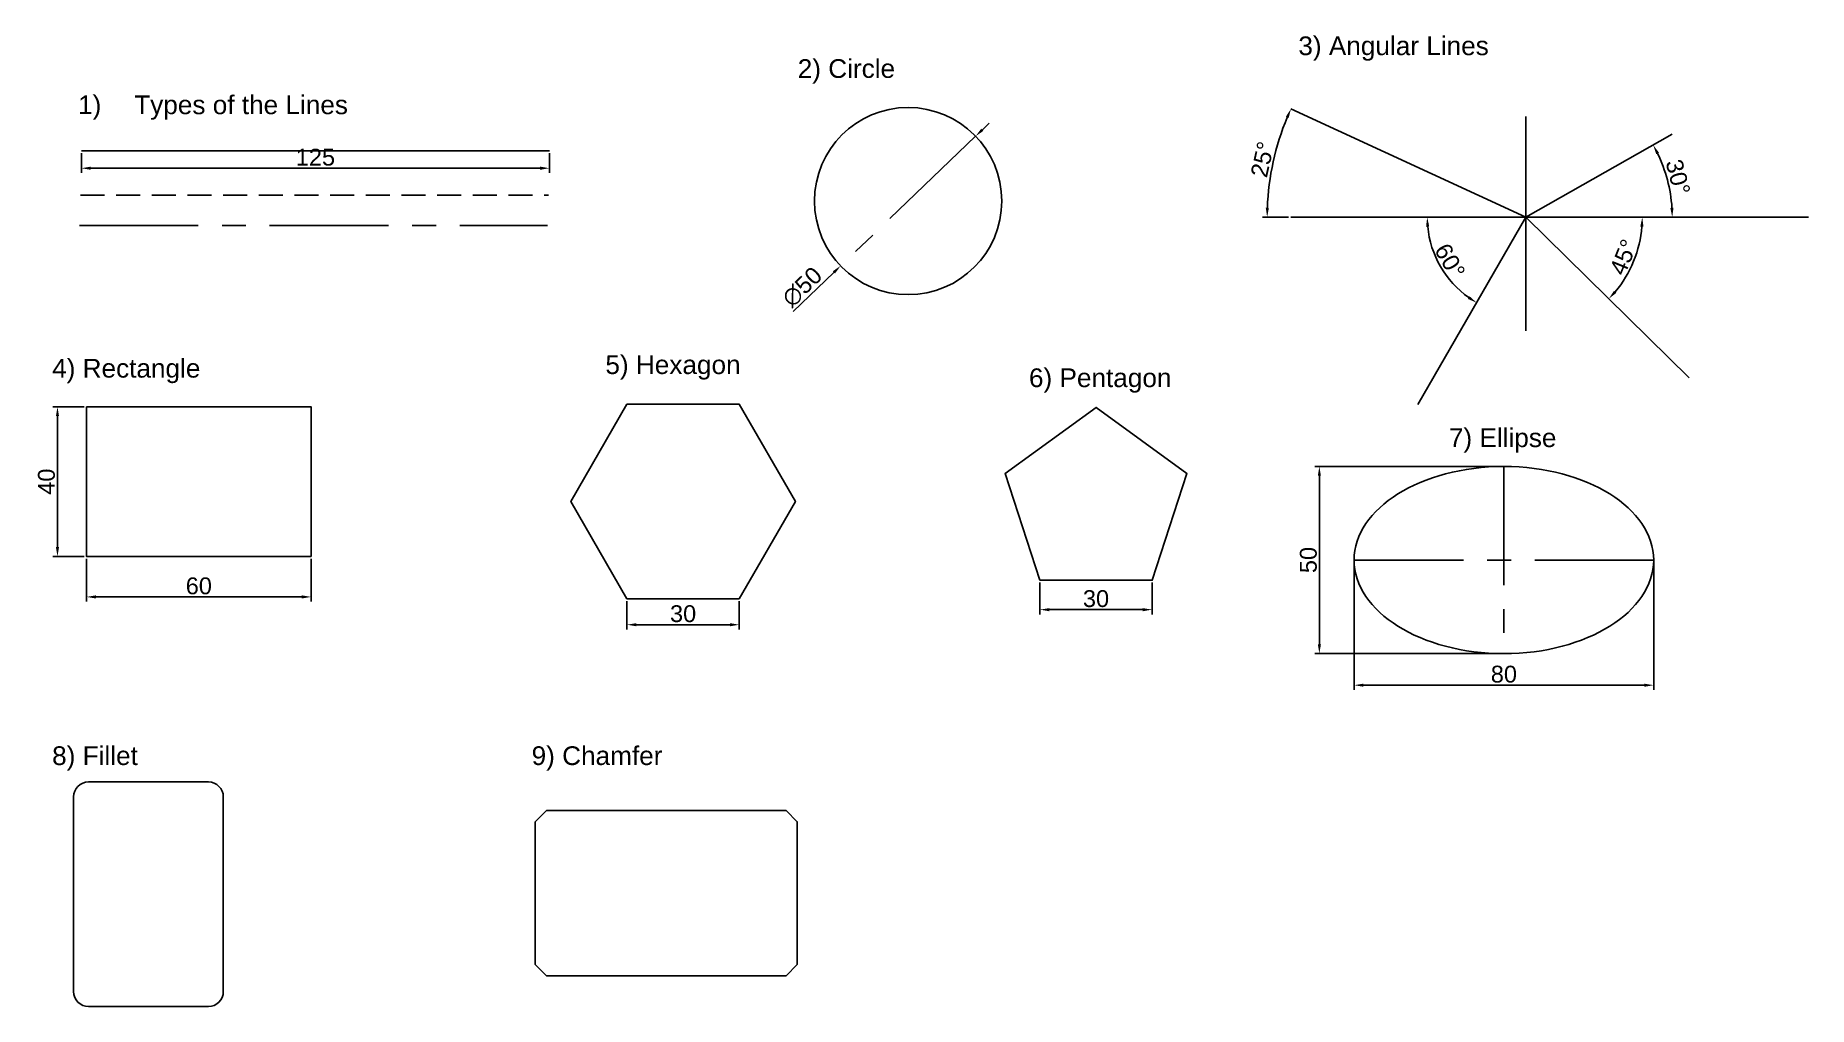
# Model space of a CAD drawing. Header units: inches. Extents: x -9463 to -3695, y -4045 to 9908.
# Drawn here: x -7698.2 to -7224.7, y 8127.6 to 8387.1 of the extents above; entities that cross this region are included whole.
import ezdxf

# ---------------------------------------------------------------- set-up
doc = ezdxf.new("R2010")
doc.units = ezdxf.units.IN
doc.header["$MEASUREMENT"] = 0
doc.linetypes.add('CENTER', pattern=[50.8, 31.75, -6.35, 6.35, -6.35])
doc.linetypes.add('HIDDEN', pattern=[9.525, 6.35, -3.175])
doc.styles.get("Standard").update_dxf_attribs({"font": 'arial.ttf'})
doc.dimstyles.new('ISO-25', dxfattribs={"dimtxt": 4.5, "dimasz": 2.5, "dimexe": 1.25, "dimexo": 0.625, "dimtad": 1, "dimdec": 0, "dimtxsty": 'Standard', "dimcen": 2.5, "dimadec": 0, "dimazin": 0, "dimtfac": 1, "dimtdec": 0, "dimtmove": 0, "dimatfit": 3, "dimfxl": 1, "dimarcsym": 0})

msp = doc.modelspace()

# ---------------------------------------------------------------- texts
at = {"char_height": 5, "attachment_point": 1}
for s, width, heights, insert in [('3) Angular Lines', 56.4020594, [11.28159], (-7360.96164, 8386.78747)), ('2) Circle', 48.9334464, [0], (-7494.65399, 8380.70969)), ('\\pxi-3,l4,t4;1)^ITypes of the Lines', 82.9614903, [5.98402], (-7691.8467, 8371.02336)), ('4) Rectangle', 48.9334464, [0], (-7693.77678, 8300.63918)), ('5) Hexagon', 48.9334464, [0], (-7546.02214, 8301.59171)), ('6) Pentagon', 48.9334464, [0], (-7432.90227, 8298.09903)), ('7) Ellipse', 48.9334464, [0], (-7320.75859, 8282.07354)), ('8) Fillet', 48.9334464, [0], (-7693.77678, 8197.12592)), ('9) Chamfer', 48.9334464, [0], (-7565.72298, 8197.12592))]:
    msp.add_mtext_dynamic_manual_height_columns(s, width=width, gutter_width=12.5, heights=heights, dxfattribs=dict(at, insert=insert))

# ---------------------------------------------------------------- blocks, each defined once
blk = doc.blocks.new('*D6')
at = {"color": 0, "lineweight": -2, "transparency": 16777216}
for p, q in [((-7685.96, 8355.57), (-7685.96, 8350.33)), ((-7560.96, 8355.57), (-7560.96, 8350.33)), ((-7683.46, 8351.58), (-7563.46, 8351.58))]:
    blk.add_line(p, q, dxfattribs=at)
at = {"color": 0, "transparency": 16777216}
for points in [[(-7683.46, 8352), (-7683.46, 8351.16), (-7685.96, 8351.58)], [(-7563.46, 8352), (-7563.46, 8351.16), (-7560.96, 8351.58)]]:
    blk.add_solid(points, dxfattribs=at)
at = {"layer": 'Defpoints', "color": 0, "transparency": 16777216}
for p in [(-7685.96, 8356.2), (-7560.96, 8356.2), (-7560.96, 8351.58)]:
    blk.add_point(p, dxfattribs=at)
at = {"color": 0, "transparency": 16777216, "insert": (-7623.46, 8354.5), "char_height": 4.5, "attachment_point": 5}
blk.add_mtext('125', dxfattribs=at)
blk = doc.blocks.new('*D7')
at = {"color": 0, "lineweight": -2, "transparency": 16777216}
for p, q in [((-7684.6, 8247.22), (-7684.6, 8235.8)), ((-7624.6, 8247.22), (-7624.6, 8235.8)), ((-7682.1, 8237.05), (-7627.1, 8237.05))]:
    blk.add_line(p, q, dxfattribs=at)
at = {"color": 0, "transparency": 16777216}
for points in [[(-7682.1, 8237.46), (-7682.1, 8236.63), (-7684.6, 8237.05)], [(-7627.1, 8237.46), (-7627.1, 8236.63), (-7624.6, 8237.05)]]:
    blk.add_solid(points, dxfattribs=at)
at = {"layer": 'Defpoints', "color": 0, "transparency": 16777216}
for p in [(-7684.6, 8247.84), (-7624.6, 8247.84), (-7624.6, 8237.05)]:
    blk.add_point(p, dxfattribs=at)
at = {"color": 0, "transparency": 16777216, "insert": (-7654.6, 8239.97), "char_height": 4.5, "attachment_point": 5}
blk.add_mtext('60', dxfattribs=at)
blk = doc.blocks.new('*D8')
at = {"color": 0, "lineweight": -2, "transparency": 16777216}
for p, q in [((-7685.23, 8287.84), (-7693.6, 8287.84)), ((-7692.35, 8285.34), (-7692.35, 8250.34)), ((-7685.23, 8247.84), (-7693.6, 8247.84))]:
    blk.add_line(p, q, dxfattribs=at)
at = {"color": 0, "transparency": 16777216}
for points in [[(-7692.77, 8285.34), (-7691.94, 8285.34), (-7692.35, 8287.84)], [(-7692.77, 8250.34), (-7691.94, 8250.34), (-7692.35, 8247.84)]]:
    blk.add_solid(points, dxfattribs=at)
at = {"layer": 'Defpoints', "color": 0, "transparency": 16777216}
for p in [(-7684.6, 8287.84), (-7692.35, 8247.84), (-7684.6, 8247.84)]:
    blk.add_point(p, dxfattribs=at)
at = {"color": 0, "transparency": 16777216, "insert": (-7695.28, 8267.84), "char_height": 4.5, "attachment_point": 5, "rotation": 90}
blk.add_mtext('40', dxfattribs=at)
blk = doc.blocks.new('*D9')
at = {"color": 0, "lineweight": -2, "transparency": 16777216}
for p, q in [((-7540.27, 8235.93), (-7540.27, 8228.36)), ((-7510.27, 8235.92), (-7510.27, 8228.36)), ((-7537.77, 8229.61), (-7512.77, 8229.61))]:
    blk.add_line(p, q, dxfattribs=at)
at = {"color": 0, "transparency": 16777216}
for points in [[(-7537.77, 8230.03), (-7537.77, 8229.2), (-7540.27, 8229.61)], [(-7512.77, 8230.03), (-7512.77, 8229.2), (-7510.27, 8229.61)]]:
    blk.add_solid(points, dxfattribs=at)
at = {"layer": 'Defpoints', "color": 0, "transparency": 16777216}
for p in [(-7540.27, 8236.55), (-7510.27, 8236.55), (-7510.27, 8229.61)]:
    blk.add_point(p, dxfattribs=at)
at = {"color": 0, "transparency": 16777216, "insert": (-7525.27, 8232.54), "char_height": 4.5, "attachment_point": 5}
blk.add_mtext('30', dxfattribs=at)
blk = doc.blocks.new('*D10')
at = {"color": 0, "lineweight": -2, "transparency": 16777216}
for p, q in [((-7430, 8240.88), (-7430, 8232.39)), ((-7400, 8240.88), (-7400, 8232.39)), ((-7427.5, 8233.64), (-7402.5, 8233.64))]:
    blk.add_line(p, q, dxfattribs=at)
at = {"color": 0, "transparency": 16777216}
for points in [[(-7427.5, 8234.05), (-7427.5, 8233.22), (-7430, 8233.64)], [(-7402.5, 8234.05), (-7402.5, 8233.22), (-7400, 8233.64)]]:
    blk.add_solid(points, dxfattribs=at)
at = {"layer": 'Defpoints', "color": 0, "transparency": 16777216}
for p in [(-7430, 8241.5), (-7400, 8241.5), (-7400, 8233.64)]:
    blk.add_point(p, dxfattribs=at)
at = {"color": 0, "transparency": 16777216, "insert": (-7415, 8236.56), "char_height": 4.5, "attachment_point": 5}
blk.add_mtext('30', dxfattribs=at)
blk = doc.blocks.new('*D29')
at = {"color": 0, "lineweight": -2, "transparency": 16777216}
for p, q in [((-7346.07, 8246.27), (-7346.07, 8212.21)), ((-7266.07, 8246.27), (-7266.07, 8212.21)), ((-7343.57, 8213.46), (-7268.57, 8213.46))]:
    blk.add_line(p, q, dxfattribs=at)
at = {"color": 0, "transparency": 16777216}
for points in [[(-7343.57, 8213.87), (-7343.57, 8213.04), (-7346.07, 8213.46)], [(-7268.57, 8213.87), (-7268.57, 8213.04), (-7266.07, 8213.46)]]:
    blk.add_solid(points, dxfattribs=at)
at = {"layer": 'Defpoints', "color": 0, "transparency": 16777216}
for p in [(-7346.07, 8246.9), (-7266.07, 8246.9), (-7266.07, 8213.46)]:
    blk.add_point(p, dxfattribs=at)
at = {"color": 0, "transparency": 16777216, "insert": (-7306.07, 8216.38), "char_height": 4.5, "attachment_point": 5}
blk.add_mtext('80', dxfattribs=at)
blk = doc.blocks.new('*D30')
at = {"color": 0, "lineweight": -2, "transparency": 16777216}
for p, q in [((-7306.69, 8271.9), (-7356.6, 8271.9)), ((-7355.35, 8269.4), (-7355.35, 8224.4)), ((-7306.69, 8221.9), (-7356.6, 8221.9))]:
    blk.add_line(p, q, dxfattribs=at)
at = {"color": 0, "transparency": 16777216}
for points in [[(-7355.77, 8269.4), (-7354.93, 8269.4), (-7355.35, 8271.9)], [(-7355.77, 8224.4), (-7354.93, 8224.4), (-7355.35, 8221.9)]]:
    blk.add_solid(points, dxfattribs=at)
at = {"layer": 'Defpoints', "color": 0, "transparency": 16777216}
for p in [(-7306.07, 8271.9), (-7355.35, 8221.9), (-7306.07, 8221.9)]:
    blk.add_point(p, dxfattribs=at)
at = {"color": 0, "transparency": 16777216, "insert": (-7358.27, 8246.9), "char_height": 4.5, "attachment_point": 5, "rotation": 90}
blk.add_mtext('50', dxfattribs=at)
blk = doc.blocks.new('*D31')
at = {"color": 0, "linetype": 'CENTER', "lineweight": -2, "transparency": 16777216}
for p, q in [((-7445.35, 8361.86), (-7443.55, 8363.59)), ((-7447.16, 8360.13), (-7483.21, 8325.48)), ((-7495.88, 8313.3), (-7485.01, 8323.75))]:
    blk.add_line(p, q, dxfattribs=at)
at = {"color": 0, "linetype": 'CENTER', "transparency": 16777216}
for points in [[(-7445.64, 8362.16), (-7445.07, 8361.56), (-7447.16, 8360.13)], [(-7485.3, 8324.05), (-7484.72, 8323.45), (-7483.21, 8325.48)]]:
    blk.add_solid(points, dxfattribs=at)
at = {"layer": 'Defpoints', "color": 0, "linetype": 'CENTER', "transparency": 16777216}
for p in [(-7447.16, 8360.13), (-7483.21, 8325.48)]:
    blk.add_point(p, dxfattribs=at)
at = {"color": 0, "linetype": 'CENTER', "transparency": 16777216, "insert": (-7493.46, 8319.85), "char_height": 4.5, "attachment_point": 5, "rotation": 43.8629}
blk.add_mtext('∅50', dxfattribs=at)
blk = doc.blocks.new('*D32')
at = {"color": 0, "linetype": 'CENTER', "lineweight": -2, "transparency": 16777216}
blk.add_line((-7363.56, 8338.49), (-7370.54, 8338.49), dxfattribs=at)
blk.add_arc((-7300.19, 8338.49), 69.1, 157.3019, 177.9268, dxfattribs=at)
at = {"color": 0, "linetype": 'CENTER', "transparency": 16777216}
for points in [[(-7364.32, 8365.32), (-7363.56, 8364.99), (-7362.93, 8367.44)], [(-7368.83, 8340.99), (-7369.66, 8341), (-7369.29, 8338.49)]]:
    blk.add_solid(points, dxfattribs=at)
at = {"layer": 'Defpoints', "color": 0, "linetype": 'CENTER', "transparency": 16777216}
for p in [(-7362.93, 8367.44), (-7366.44, 8358.13), (-7362.93, 8338.49), (-7300.19, 8338.49), (-7224.71, 8338.49)]:
    blk.add_point(p, dxfattribs=at)
at = {"color": 0, "linetype": 'CENTER', "transparency": 16777216, "insert": (-7370.54, 8353.94), "char_height": 4.5, "attachment_point": 5, "rotation": 77.6144}
blk.add_mtext('25°', dxfattribs=at)
blk = doc.blocks.new('*D33')
at = {"color": 0, "linetype": 'CENTER', "lineweight": -2, "transparency": 16777216}
blk.add_arc((-7300.19, 8338.49), 26.35, 185.4372, 234.5613, dxfattribs=at)
at = {"color": 0, "linetype": 'CENTER', "transparency": 16777216}
for points in [[(-7326.85, 8335.98), (-7326.01, 8336.02), (-7326.55, 8338.49)], [(-7315.25, 8317.37), (-7315.7, 8316.67), (-7313.37, 8315.67)]]:
    blk.add_solid(points, dxfattribs=at)
at = {"layer": 'Defpoints', "color": 0, "linetype": 'CENTER', "transparency": 16777216}
for p in [(-7362.93, 8338.49), (-7300.19, 8338.49), (-7224.71, 8338.49), (-7324.96, 8329.48), (-7329.08, 8288.46)]:
    blk.add_point(p, dxfattribs=at)
at = {"color": 0, "linetype": 'CENTER', "transparency": 16777216, "insert": (-7320.49, 8326.78), "char_height": 4.5, "attachment_point": 5, "rotation": 299.9993}
blk.add_mtext('60°', dxfattribs=at)
blk = doc.blocks.new('*D34')
at = {"color": 0, "linetype": 'CENTER', "lineweight": -2, "transparency": 16777216}
blk.add_arc((-7300.19, 8338.49), 31.08, 320.0965, 355.3895, dxfattribs=at)
at = {"color": 0, "linetype": 'CENTER', "transparency": 16777216}
for points in [[(-7269.63, 8336.01), (-7268.8, 8335.98), (-7269.12, 8338.49)], [(-7276.04, 8318.28), (-7276.66, 8318.84), (-7278.03, 8316.71)]]:
    blk.add_solid(points, dxfattribs=at)
at = {"layer": 'Defpoints', "color": 0, "linetype": 'CENTER', "transparency": 16777216}
for p in [(-7362.93, 8338.49), (-7300.19, 8338.49), (-7224.71, 8338.49), (-7273.19, 8323.11), (-7256.55, 8295.59)]:
    blk.add_point(p, dxfattribs=at)
at = {"color": 0, "linetype": 'CENTER', "transparency": 16777216, "insert": (-7274.13, 8327.83), "char_height": 4.5, "attachment_point": 5, "rotation": 67.743}
blk.add_mtext('45°', dxfattribs=at)
blk = doc.blocks.new('*D35')
at = {"color": 0, "linetype": 'CENTER', "lineweight": -2, "transparency": 16777216}
blk.add_arc((-7300.19, 8338.49), 39.08, 3.666, 25.8807, dxfattribs=at)
at = {"color": 0, "linetype": 'CENTER', "transparency": 16777216}
for points in [[(-7265.4, 8355.36), (-7264.66, 8355.75), (-7266.2, 8357.77)], [(-7260.78, 8341.01), (-7261.61, 8340.98), (-7261.11, 8338.49)]]:
    blk.add_solid(points, dxfattribs=at)
at = {"layer": 'Defpoints', "color": 0, "linetype": 'CENTER', "transparency": 16777216}
for p in [(-7261.12, 8360.64), (-7261.69, 8345.18), (-7362.93, 8338.49), (-7300.19, 8338.49), (-7224.71, 8338.49)]:
    blk.add_point(p, dxfattribs=at)
at = {"color": 0, "linetype": 'CENTER', "transparency": 16777216, "insert": (-7259.58, 8349.2), "char_height": 4.5, "attachment_point": 5, "rotation": 284.7734}
blk.add_mtext('30°', dxfattribs=at)

# ---------------------------------------------------------------- dimensions: what is measured, and where the dimension line sits
at = {"linetype": 'CENTER'}
for base, line1, line2, picture, middle in [((-7366.43839, 8358.13474), ((-7300.19315, 8338.49416), (-7362.93098, 8367.44495)), ((-7362.93098, 8338.49416), (-7224.71143, 8338.49416)), '*D32', (-7370.53506, 8353.94135)), ((-7261.68968, 8345.17871), ((-7362.93098, 8338.49416), (-7224.71143, 8338.49416)), ((-7300.19315, 8338.49416), (-7261.125, 8360.63992)), '*D35', (-7259.57818, 8349.2049)), ((-7324.95812, 8329.4807), ((-7300.19315, 8338.49416), (-7329.08107, 8288.46183)), ((-7362.93098, 8338.49416), (-7224.71143, 8338.49416)), '*D33', (-7320.48572, 8326.77859)), ((-7273.19257, 8323.1083), ((-7300.19315, 8338.49416), (-7256.55067, 8295.58589)), ((-7362.93098, 8338.49416), (-7224.71143, 8338.49416)), '*D34', (-7274.12822, 8327.82701))]:
    dim = msp.add_angular_dim_2l(base=base, line1=line1, line2=line2, dimstyle='ISO-25', dxfattribs=at)
    dim.commit()
    dim.dimension.update_dxf_attribs({"geometry": picture, "text_midpoint": middle})
dim = msp.add_diameter_dim_2p(p1=(-7447.15749, 8360.1258), p2=(-7483.20751, 8325.47907), dimstyle='ISO-25', dxfattribs=at)
dim.commit()
dim.dimension.update_dxf_attribs({"geometry": '*D31', "text_midpoint": (-7493.45879, 8319.85488)})
for base, p1, p2, picture, middle in [((-7560.95521, 8351.57961), (-7685.95521, 8356.19662), (-7560.95521, 8356.19662), '*D6', (-7623.45521, 8354.50219)), ((-7624.60416, 8237.04539), (-7684.60416, 8247.84243), (-7624.60416, 8247.84243), '*D7', (-7654.60416, 8239.96797)), ((-7266.06686, 8213.4582), (-7346.06686, 8246.89533), (-7266.06686, 8246.89533), '*D29', (-7306.06686, 8216.38078))]:
    dim = msp.add_linear_dim(base=base, p1=p1, p2=p2, dimstyle='ISO-25')
    dim.commit()
    dim.dimension.update_dxf_attribs({"geometry": picture, "text_midpoint": middle})
for base, p1, p2, picture, middle in [((-7692.35298, 8247.84243), (-7684.60416, 8287.84243), (-7684.60416, 8247.84243), '*D8', (-7695.27556, 8267.84243)), ((-7355.34913, 8221.89533), (-7306.06686, 8271.89533), (-7306.06686, 8221.89533), '*D30', (-7358.27171, 8246.89533))]:
    dim = msp.add_linear_dim(base=base, p1=p1, p2=p2, angle=90, dimstyle='ISO-25')
    dim.commit()
    dim.dimension.update_dxf_attribs({"geometry": picture, "text_midpoint": middle})
at = {"color": 30, "true_color": 0xf26722}
for base, p1, p2, picture, middle in [((-7400.00077, 8233.63826), (-7430.00077, 8241.50074), (-7400.00077, 8241.50074), '*D10', (-7415.00077, 8236.56237)), ((-7510.2696, 8229.61173), (-7540.2696, 8236.55406), (-7510.2696, 8236.54971), '*D9', (-7525.2696, 8232.53584))]:
    dim = msp.add_linear_dim(base=base, p1=p1, p2=p2, dimstyle='ISO-25', dxfattribs=at)
    dim.commit()
    dim.dimension.update_dxf_attribs({"geometry": picture, "text_midpoint": middle})

# ---------------------------------------------------------------- linework, layer by layer
at = {"color": 4}
msp.add_line((-7300.19315, 8338.49416), (-7362.93098, 8367.44495), dxfattribs=at)
for p, q in [((-7300.19315, 8365.43256), (-7300.19315, 8308.12721)), ((-7362.93098, 8338.49416), (-7224.71143, 8338.49416))]:
    msp.add_line(p, q)
at = {"color": 3}
msp.add_line((-7300.19315, 8338.49416), (-7261.125, 8360.63992), dxfattribs=at)
at = {"color": 2}
msp.add_line((-7685.95521, 8356.19662), (-7560.95521, 8356.19662), dxfattribs=at)
at = {"linetype": 'HIDDEN'}
msp.add_line((-7686.17756, 8344.37053), (-7561.17756, 8344.37053), dxfattribs=at)
at = {"linetype": 'CENTER'}
for p, q in [((-7686.50365, 8336.23261), (-7561.50365, 8336.23261)), ((-7561.50365, 8336.23261), (-7561.50365, 8336.23261)), ((-7306.06686, 8271.89533), (-7306.06686, 8221.89533)), ((-7266.06686, 8246.89533), (-7346.06686, 8246.89533))]:
    msp.add_line(p, q, dxfattribs=at)
at = {"color": 6}
msp.add_line((-7300.19315, 8338.49416), (-7329.08107, 8288.46183), dxfattribs=at)
at = {"color": 1}
msp.add_line((-7300.19315, 8338.49416), (-7256.55067, 8295.58589), dxfattribs=at)
at = {"color": 3}
msp.add_lwpolyline([(-7684.60416, 8287.84243), (-7624.60416, 8287.84243), (-7624.60416, 8247.84243), (-7684.60416, 8247.84243)], close=True, dxfattribs=at)
at = {"color": 30, "true_color": 0xf26722}
for points in [[(-7510.2696, 8236.54971), (-7495.26584, 8262.5283), (-7510.26208, 8288.51124), (-7540.26208, 8288.51558), (-7555.26584, 8262.53699), (-7540.2696, 8236.55406)], [(-7430.00077, 8241.50074), (-7400.00077, 8241.50074), (-7390.73026, 8270.03243), (-7415.00077, 8287.66599), (-7439.27128, 8270.03243)]]:
    msp.add_lwpolyline(points, close=True, dxfattribs=at)
at = {"color": 6}
msp.add_lwpolyline([(-7684.05763, 8187.60023), (-7652.05763, 8187.60023, -0.414213562), (-7648.05763, 8183.60023), (-7648.05763, 8131.60023, -0.414213562), (-7652.05763, 8127.60023), (-7684.05763, 8127.60023, -0.414213562), (-7688.05763, 8131.60023), (-7688.05763, 8183.60023, -0.414213562)], format="xyb", close=True, dxfattribs=at)
at = {"color": 2}
msp.add_lwpolyline([(-7561.76952, 8179.97961), (-7497.76952, 8179.97961), (-7494.76952, 8176.97961), (-7494.76952, 8138.84351), (-7497.76952, 8135.84351), (-7561.76952, 8135.84351), (-7564.76952, 8138.84351), (-7564.76952, 8176.97961)], close=True, dxfattribs=at)
msp.add_circle((-7465.1825, 8342.80243), 25)
at = {"color": 217, "true_color": 0x93278f}
msp.add_ellipse((-7306.06686, 8246.89533), major_axis=(40, 0), ratio=0.625, dxfattribs=at)

msp.set_redraw_order([(e.dxf.handle, doc.entitydb.next_handle()) for e in msp.query("TEXT MTEXT ATTDEF DIMENSION ARC_DIMENSION")])  # texts and dimensions are drawn at this point

doc.saveas('drawing.dxf')
